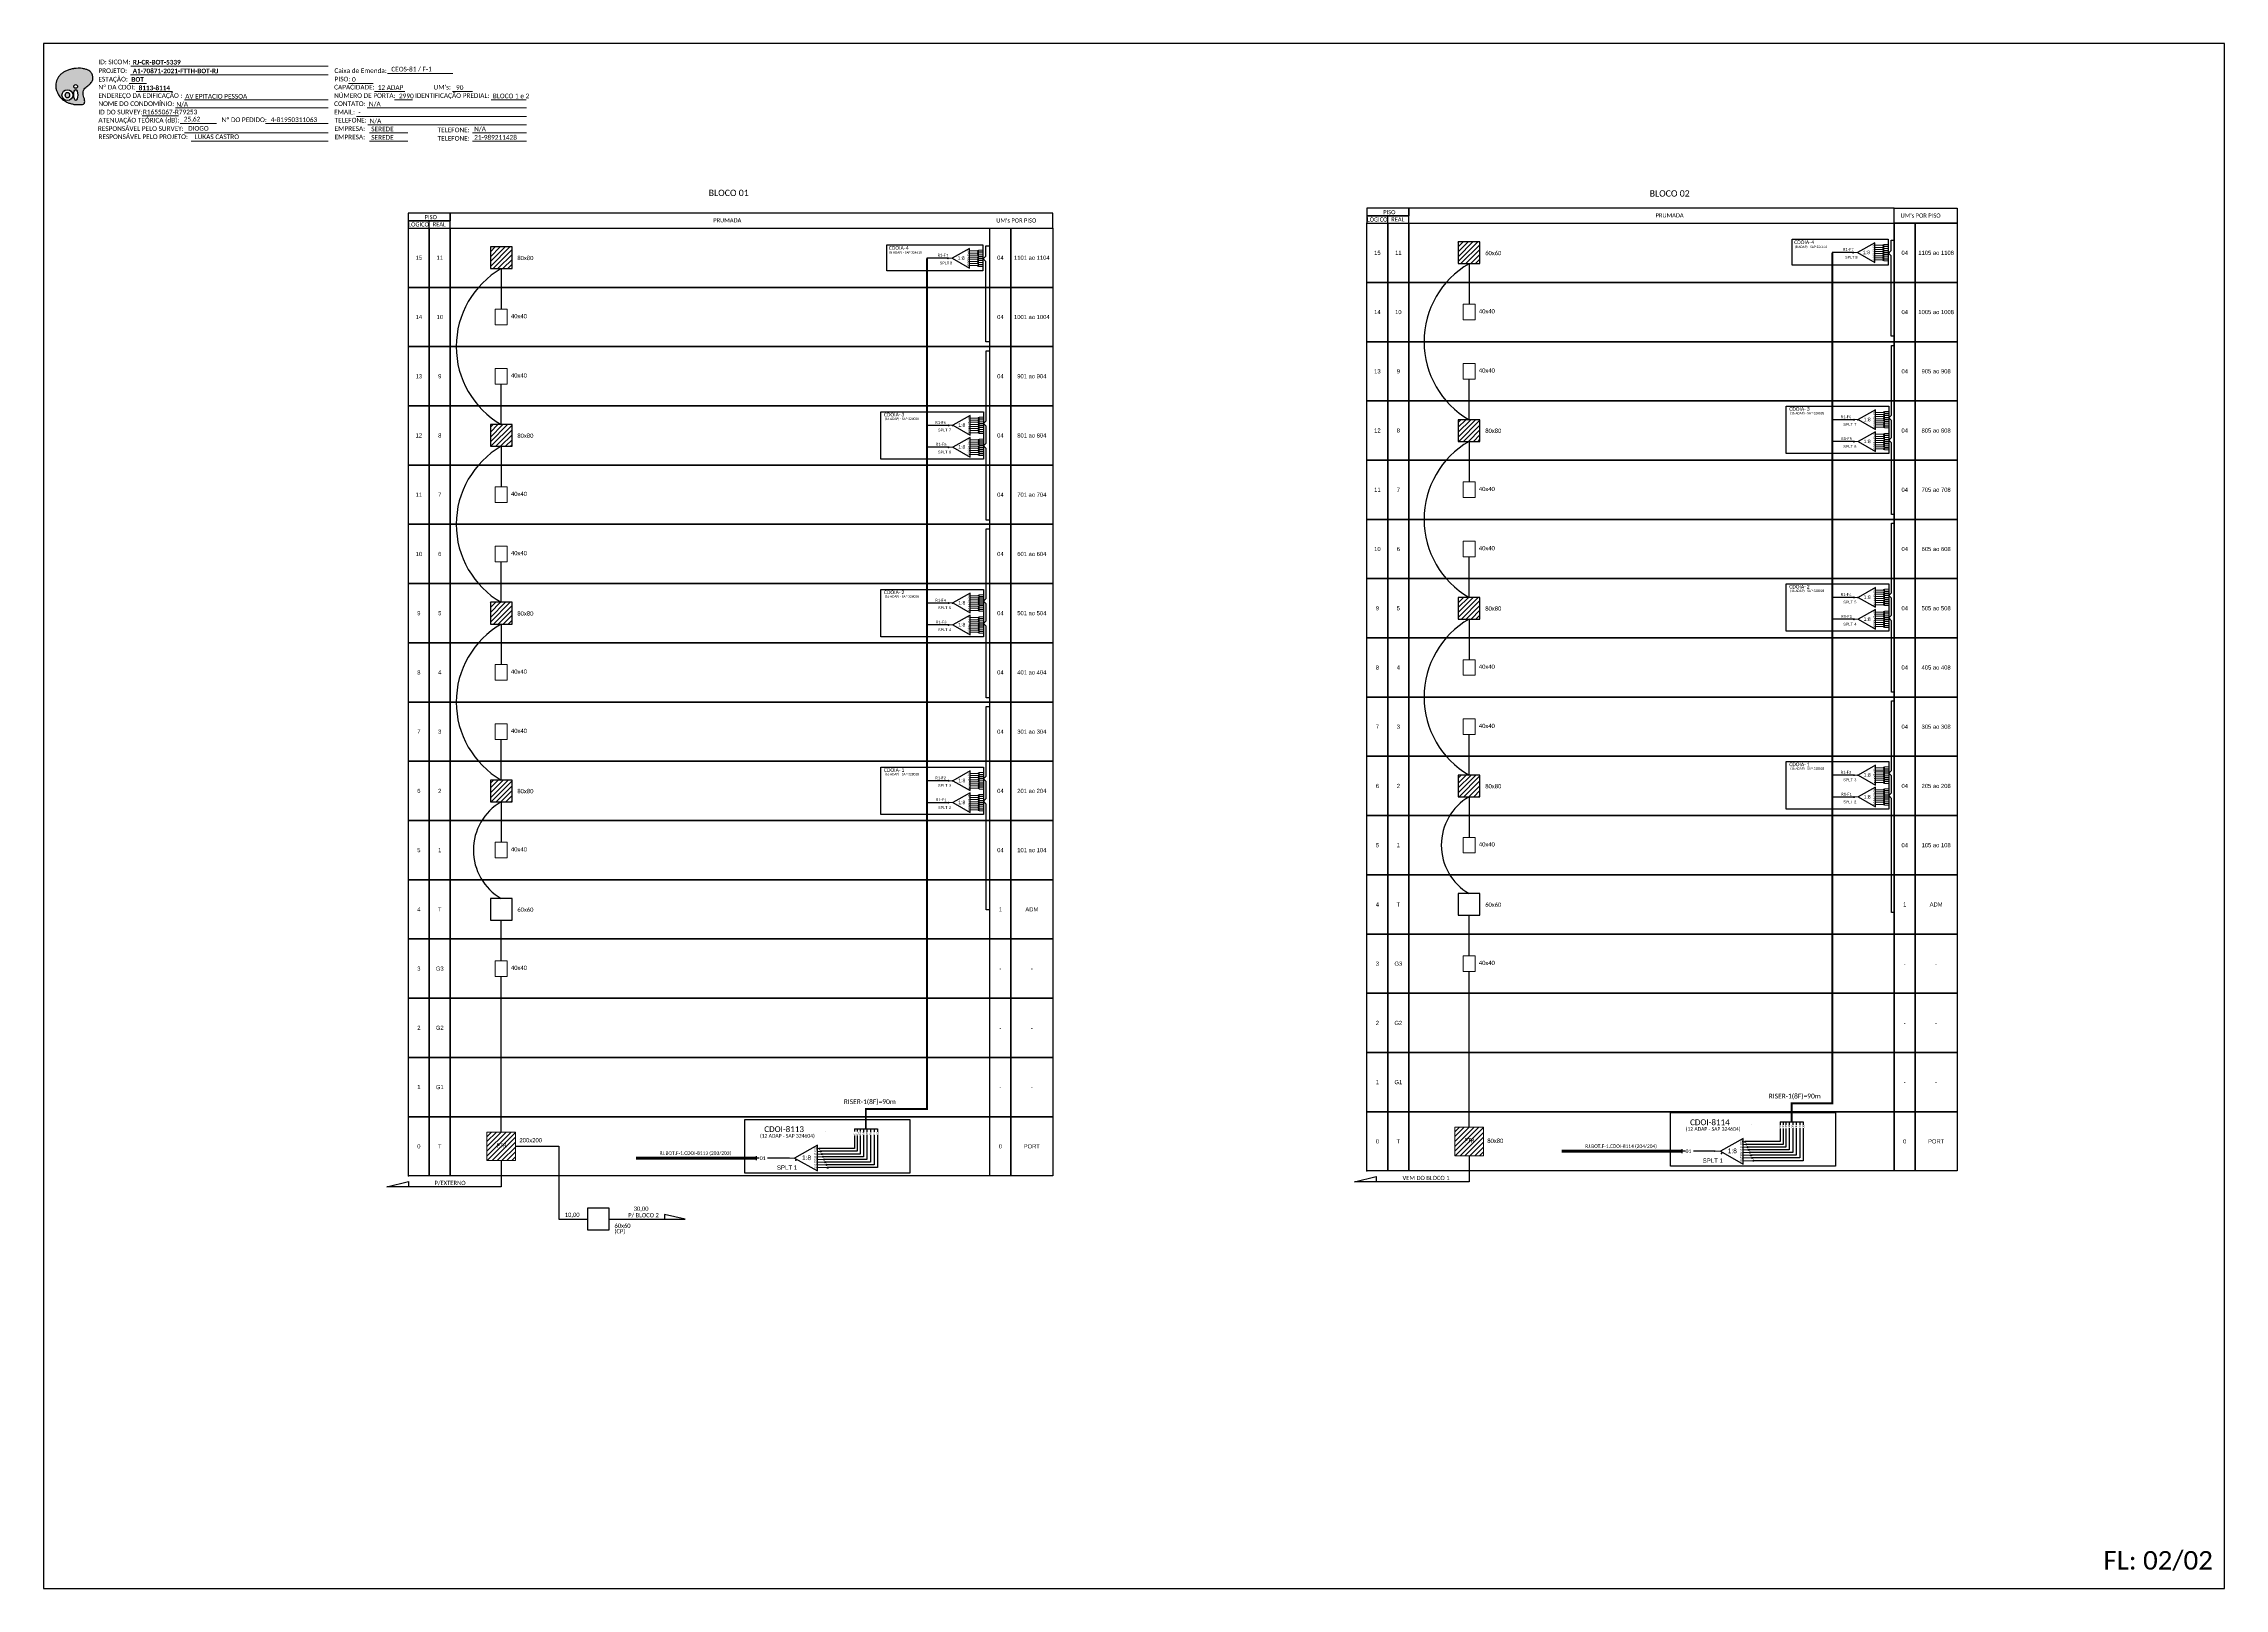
# Model space of a CAD drawing. Extents: x -89 to 1632, y 705 to 1299.
# Drawn here: x 794 to 1632, y 705 to 1299 of the extents above; entities that cross this region are included whole.
import ezdxf
from ezdxf.enums import TextEntityAlignment as Align

# ---------------------------------------------------------------- set-up
doc = ezdxf.new("R2010")
doc.units = 0
doc.styles.add('ARIAL', font='arial.ttf')
doc.styles.add('WMF-Calibri0', font='calibri.ttf')
doc.styles.add('WMF-Calibri1', font='calibrib.ttf')
pattern_1 = [(45, (180.4302, 366.2309), (-0.9370702, 0.9370702), [])]
pattern_2 = [(45, (552.6111, 368.128), (-0.9370702, 0.9370702), [])]

# ---------------------------------------------------------------- blocks, each defined once
blk = doc.blocks.new('SPLT_1-8_SC-APC')
at = {"color": 1, "lineweight": 0}
blk.add_lwpolyline([(-17, -7.5), (-19.3, -7.5)], dxfattribs=at)
at = {"color": 1}
blk.add_lwpolyline([(-7.4, -2.1), (-17, -7.5), (-7.4, -13), (-7.4, -2.1)], dxfattribs=at)
at = {"color": 3, "lineweight": 0}
for points in [[(-3, -3.5), (-7.4, -3.5)], [(-7.4, -4.7), (-3, -4.7)], [(-7.4, -5.8), (-3, -5.8)], [(-7.4, -7), (-3, -7)], [(-7.4, -8.1), (-3, -8.1)], [(-7.4, -9.3), (-3, -9.3)], [(-7.4, -10.4), (-3, -10.4)], [(-7.4, -11.6), (-3, -11.6)], [(-2.4, -3), (-2.4, -4)], [(-2.4, -3), (0, -3)], [(-2.4, -4), (0, -4)], [(-2.4, -4.2), (-2.4, -5.2)], [(-2.4, -4.2), (0, -4.2)], [(-2.4, -5.2), (0, -5.2)], [(-2.4, -5.3), (-2.4, -6.3)], [(-2.4, -5.3), (0, -5.3)], [(-2.4, -6.3), (0, -6.3)], [(-2.4, -6.5), (-2.4, -7.5)], [(-2.4, -6.5), (0, -6.5)], [(-2.4, -7.5), (0, -7.5)], [(-2.4, -7.6), (-2.4, -8.6)], [(-2.4, -7.6), (0, -7.6)], [(-2.4, -8.6), (0, -8.6)], [(-2.4, -8.8), (-2.4, -9.8)], [(-2.4, -8.8), (0, -8.8)], [(-2.4, -9.8), (0, -9.8)], [(-2.4, -9.9), (-2.4, -10.9)], [(-2.4, -9.9), (0, -9.9)], [(-2.4, -10.9), (0, -10.9)], [(-2.4, -11.1), (-2.4, -12.1)], [(-2.4, -11.1), (0, -11.1)], [(-2.4, -12.1), (0, -12.1)]]:
    blk.add_lwpolyline(points, dxfattribs=at)
for points in [[(-3, -3.2), (-2.4, -3.2), (-2.4, -3.8), (-3, -3.8)], [(-3, -4.4), (-2.4, -4.4), (-2.4, -5), (-3, -5)], [(-3, -5.5), (-2.4, -5.5), (-2.4, -6.1), (-3, -6.1)], [(-3, -6.7), (-2.4, -6.7), (-2.4, -7.3), (-3, -7.3)], [(-3, -7.8), (-2.4, -7.8), (-2.4, -8.4), (-3, -8.4)], [(-3, -9), (-2.4, -9), (-2.4, -9.6), (-3, -9.6)], [(-3, -10.1), (-2.4, -10.1), (-2.4, -10.7), (-3, -10.7)], [(-3, -11.3), (-2.4, -11.3), (-2.4, -11.9), (-3, -11.9)]]:
    blk.add_lwpolyline(points, close=True, dxfattribs=at)
at = {"color": 1, "style": 'ARIAL'}
for s, height, p in [('1:8', 2, (-13.9, -8.4)), ('S1', 0.75, (-8.7, -3.8)), ('S2', 0.75, (-8.7, -5)), ('S3', 0.75, (-8.7, -6.2)), ('S4', 0.75, (-8.7, -7.4)), ('S5', 0.75, (-8.7, -8.6)), ('S6', 0.75, (-8.7, -9.7)), ('S7', 0.75, (-8.7, -10.8)), ('S8', 0.75, (-8.7, -11.9))]:
    blk.add_text(s, height=height, dxfattribs=at).set_placement(p)
blk = doc.blocks.new('SPLT_1-8_DIV_DIR')
h = blk.add_hatch(color=3)
h.dxf.hatch_style = 1
edge = h.paths.add_edge_path()
edge.add_arc((12.77, 4.04), 0.242, 0, 360)
h = blk.add_hatch(color=3)
h.dxf.hatch_style = 1
edge = h.paths.add_edge_path()
edge.add_arc((13.27, 2.88), 0.242, 0, 360)
h = blk.add_hatch(color=3)
h.dxf.hatch_style = 1
edge = h.paths.add_edge_path()
edge.add_arc((13.77, 1.73), 0.242, 0, 360)
h = blk.add_hatch(color=3)
h.dxf.hatch_style = 1
edge = h.paths.add_edge_path()
edge.add_arc((14.27, 0.58), 0.242, 0, 360)
h = blk.add_hatch(color=3)
h.dxf.hatch_style = 1
edge = h.paths.add_edge_path()
edge.add_arc((14.77, -0.58), 0.242, 0, 360)
h = blk.add_hatch(color=3)
h.dxf.hatch_style = 1
edge = h.paths.add_edge_path()
edge.add_arc((15.27, -1.73), 0.242, 0, 360)
h = blk.add_hatch(color=3)
h.dxf.hatch_style = 1
edge = h.paths.add_edge_path()
edge.add_arc((15.77, -2.88), 0.242, 0, 360)
h = blk.add_hatch(color=3)
h.dxf.hatch_style = 1
edge = h.paths.add_edge_path()
edge.add_arc((16.27, -4.04), 0.242, 0, 360)
at = {"color": 1, "lineweight": 0}
blk.add_lwpolyline([(2.22, 0), (0, 0)], dxfattribs=at)
at = {"color": 1}
blk.add_lwpolyline([(11.89, 5.45), (2.22, 0), (11.89, -5.45), (11.89, 5.45)], dxfattribs=at)
at = {"color": 7, "lineweight": 0}
for points in [[(12.77, 4.04), (11.89, 4.04)], [(11.89, 2.88), (13.27, 2.88)], [(11.89, 1.73), (13.77, 1.73)], [(11.89, 0.58), (14.27, 0.58)], [(11.89, -0.58), (14.77, -0.58)], [(11.89, -1.73), (15.27, -1.73)], [(11.89, -2.88), (15.77, -2.88)], [(11.89, -4.04), (16.27, -4.04)]]:
    blk.add_lwpolyline(points, dxfattribs=at)
at = {"color": 3}
for centre in [(12.77, 4.04), (13.27, 2.88), (13.77, 1.73), (14.27, 0.58), (14.77, -0.58), (15.27, -1.73), (15.77, -2.88), (16.27, -4.04)]:
    blk.add_circle(centre, 0.242, dxfattribs=at)
at = {"color": 1, "style": 'ARIAL'}
for s, height, p in [('1:8', 2, (5.35, -0.85)), ('S1', 0.75, (10.52, 3.77)), ('S2', 0.75, (10.52, 2.58)), ('S3', 0.75, (10.52, 1.37)), ('S4', 0.75, (10.52, 0.19)), ('S5', 0.75, (10.52, -1.02)), ('S6', 0.75, (10.52, -2.14)), ('S7', 0.75, (10.52, -3.24)), ('S8', 0.75, (10.52, -4.36))]:
    blk.add_text(s, height=height, dxfattribs=at).set_placement(p)
blk = doc.blocks.new('OI')
h = blk.add_hatch(color=40)
edge = h.paths.add_edge_path()
edge.add_spline(control_points=[(4.35, -0.67), (3.92, -0.99), (3.26, -1.5), (2.81, -2.59), (2.9, -3.5), (3.06, -4.27), (3.31, -4.85), (3.37, -5.39), (3.4, -5.88), (3.2, -6.4), (2.54, -6.61), (1.65, -6.63), (0.55, -6.67), (-0.56, -6.42), (-1.61, -6.14), (-2.77, -5.61), (-3.92, -4.77), (-4.89, -3.7), (-5.34, -2.65), (-5.6, -1.94), (-5.85, -0.96), (-5.71, 0.47), (-5.1, 2.02), (-4.14, 3.02), (-3.3, 3.61), (-2.37, 4.16), (-1.36, 4.44), (-0.56, 4.7), (0.79, 4.85), (2.24, 4.97), (3.79, 4.57), (4.67, 4.21), (5.44, 3.65), (5.76, 2.99), (6.03, 2.21), (6.01, 1.46), (5.72, 0.64), (5.31, 0.08), (4.88, -0.38), (4.51, -0.55), (4.35, -0.67)], knot_values=[0, 0, 0, 0, 1.60434, 2.417191, 3.427595, 4.282808, 4.776746, 5.304182, 5.888771, 6.258406, 6.858137, 7.79129, 8.986195, 10.124242, 11.187857, 12.242908, 13.953784, 15.414161, 16.515391, 17.349188, 17.675853, 19.552021, 21.515531, 22.568638, 23.63245, 24.621084, 25.782718, 26.745347, 27.142653, 29.870543, 31.004649, 31.921532, 32.709589, 33.801391, 34.042471, 35.192333, 35.971461, 36.628871, 37.254359, 37.836911, 37.836911, 37.836911, 37.836911], degree=3, periodic=0)
h.paths.add_polyline_path([(1.13, -0.87, -1), (-0.04, -0.87, -1)], flags=16)
edge = h.paths.add_edge_path(flags=16)
edge.add_ellipse((0.56, -3.59), major_axis=(-0.02, 1.71), ratio=0.361305, start_angle=0, end_angle=360)
h.paths.add_polyline_path([(-0.36, -3.62, -1), (-3.8, -3.62, -1)], flags=16)
edge = h.paths.add_edge_path(flags=0)
edge.add_ellipse((-2.08, -3.62), major_axis=(0, 0.885), ratio=0.758294, start_angle=0, end_angle=360)
at = {"color": 40}
for centre, radius in [((-2.08, -3.62), 1.72), ((0.54, -0.87), 0.587)]:
    blk.add_circle(centre, radius, dxfattribs=at)
blk.add_ellipse((-2.08, -3.62), major_axis=(0, 0.885), ratio=0.758294, start_param=-3.141592653589792, end_param=3.141592653589792, dxfattribs=at)
blk.add_ellipse((0.56, -3.59), major_axis=(-0.02, 1.71), ratio=0.361305, dxfattribs=at)
at = {"color": 40, "start_tangent": (-0.800898, -0.598801), "end_tangent": (-0.800898, -0.598801)}
blk.add_spline([(4.35, -0.67), (3.2, -1.78), (2.9, -2.54), (2.92, -3.55), (3.12, -4.38), (3.28, -4.85), (3.37, -5.37), (3.35, -5.95), (3.2, -6.29), (2.66, -6.55), (1.73, -6.63), (0.54, -6.62), (-0.58, -6.41), (-1.6, -6.11), (-2.56, -5.67), (-3.95, -4.67), (-4.89, -3.56), (-5.37, -2.56), (-5.64, -1.78), (-5.72, -1.46), (-5.63, 0.42), (-4.84, 2.22), (-4.13, 2.99), (-3.27, 3.62), (-2.4, 4.09), (-1.3, 4.47), (-0.37, 4.72), (0.02, 4.77), (2.75, 4.8), (3.85, 4.53), (4.69, 4.16), (5.31, 3.68), (5.85, 2.73), (5.93, 2.5), (5.94, 1.35), (5.67, 0.62), (5.29, 0.08), (4.84, -0.36), (4.35, -0.67)], degree=3, dxfattribs=at)
blk = doc.blocks.new('CARIMBO')
at = {"color": 7, "lineweight": 0}
for points in [[(134.48, -16.3), (159.61, -16.3)], [(35.15, -20.06), (41.7, -20.06)], [(35.66, -16.79), (111.64, -16.79)], [(37.81, -23.14), (51.75, -23.14)], [(119.43, -20.02), (128.92, -20.02)], [(129.48, -23.14), (141.1, -23.14)], [(159.42, -23.14), (167.09, -23.14)], [(40.13, -32.55), (54.07, -32.55)], [(52.97, -29.48), (111.64, -29.48)], [(56.38, -26.37), (111.64, -26.37)], [(122.56, -32.72), (187.83, -32.72)], [(126.6, -29.48), (187.83, -29.48)], [(137.07, -26.37), (144.01, -26.37)], [(174.24, -26.37), (187.8, -26.37)], [(54.67, -35.52), (68.61, -35.52)], [(56.38, -39.07), (111.64, -39.07)], [(126.84, -35.96), (187.83, -35.96)], [(127.45, -39.07), (142.25, -39.07)], [(167.06, -39.07), (187.83, -39.07)], [(58.87, -42.31), (111.64, -42.31)], [(127.45, -42.31), (142.25, -42.31)], [(167.06, -42.31), (187.83, -42.31)]]:
    blk.add_lwpolyline(points, dxfattribs=at)
at = {"color": 7, "xscale": 1.213923925163967, "yscale": 1.213923925163967, "zscale": 1.213923925163967, "rotation": 0.1532896023949059}
blk.add_blockref('OI', (13.86, -20.16), dxfattribs=at)
at = {"color": 7, "lineweight": 0, "style": 'WMF-Calibri0'}
for s, height, p in [('PROJETO:', 1.793, (23.26, -16.04)), ('Caixa de Emenda:', 1.7927, (114.02, -16.04)), ('ESTAÇÃO:', 1.793, (23.26, -19.32)), ('ENDEREÇO DA EDIFICAÇÃO :', 1.7927, (23.26, -25.63)), ('Nº DA CDOI:', 1.7927, (23.26, -22.39)), ('CAPACIDADE:', 1.7927, (113.91, -22.39)), ('NÚMERO DE PORTA:', 1.7927, (113.91, -25.63)), ('PISO:', 1.793, (114.09, -19.28)), ('IDENTIFICAÇÃO PREDIAL:', 1.7927, (144.99, -25.63)), ("UM's:", 1.793, (152.15, -22.39)), ('ATENUAÇÃO TEÓRICA (dB):', 1.7927, (23.26, -35.09)), ('NOME DO CONDOMÍNIO:', 1.7927, (23.26, -28.74)), ('ID DO SURVEY:', 1.7927, (23.26, -31.97)), ('CONTATO:', 1.793, (113.91, -28.74)), ('EMAIL:', 1.793, (113.91, -31.97)), ('TELEFONE:', 1.793, (114.09, -35.09)), ('RESPONSÁVEL PELO SURVEY:', 1.7927, (23.02, -38.32)), ('RESPONSÁVEL PELO PROJETO:', 1.7927, (23.26, -41.44)), ('EMPRESA:', 1.793, (114.09, -38.32)), ('EMPRESA:', 1.793, (114.09, -41.56)), ('TELEFONE:', 1.793, (153.7, -38.83)), ('TELEFONE:', 1.793, (153.7, -42.06))]:
    blk.add_text(s, height=height, dxfattribs=at).set_placement(p)
at = {"color": 7, "lineweight": 0, "flags": 8}
for tag, p, style in [('PROJ', (36.46, -16.13), 'WMF-Calibri1'), ('CEOS-XX', (135.87, -15.46), 'WMF-Calibri0'), ('EST', (35.94, -19.41), 'WMF-Calibri1'), ('LOGRADOURO', (56.65, -25.91), 'WMF-Calibri0'), ('PISO_PTR', (120.78, -19.42), 'WMF-Calibri0'), ('CAPAC.', (130.66, -22.52), 'WMF-Calibri0'), ('N°', (138.85, -25.77), 'WMF-Calibri0'), ("UC'S", (160.78, -22.54), 'WMF-Calibri0'), ('N°PREDIO', (174.94, -25.77), 'WMF-Calibri0'), ('_ID_', (40.39, -31.94), 'WMF-Calibri0'), ('NOME_DO_COND.', (53.23, -29.02), 'WMF-Calibri0'), ('O_POTEN', (56.06, -34.68), 'WMF-Calibri0'), ('EMAIL', (123.26, -32.12), 'WMF-Calibri0'), ('NOME_DO_CONTATO', (127.3, -28.89), 'WMF-Calibri0'), ('RES_SURVEY', (57.78, -38.23), 'WMF-Calibri0'), ('RES_PROJ', (60.27, -41.47), 'WMF-Calibri0'), ('TELEFONE', (127.55, -35.36), 'WMF-Calibri0'), ('EMP_RESP_SURVEY', (128.16, -38.47), 'WMF-Calibri0'), ('EMP_RESP_PROJ', (128.16, -41.71), 'WMF-Calibri0'), ('CONT_RESP_SURVEY', (167.76, -38.47), 'WMF-Calibri0'), ('CONT_RESP_PROJ', (167.76, -41.71), 'WMF-Calibri0')]:
    blk.add_attdef(tag, p, '', height=1.79, dxfattribs=dict(at, style=style))
at = {"color": 7, "lineweight": 0, "style": 'WMF-Calibri1', "flags": 8}
blk.add_attdef("N° CDO'S", text='', height=1.79, dxfattribs=at).set_placement((44.78, -22.68), align=Align.CENTER)

msp = doc.modelspace()

# ---------------------------------------------------------------- hatches: boundary and pattern name
h = msp.add_hatch()
h.set_pattern_fill('ANSI31', color=1, scale=0.417391)
h.set_pattern_definition(pattern_1)
h.paths.add_polyline_path([(965.68, 1212.51), (974.03, 1212.51), (974.03, 1220.86), (965.68, 1220.86)])
h = msp.add_hatch(color=3)
h.dxf.hatch_style = 1
edge = h.paths.add_edge_path()
edge.add_arc((1141.65, 1216.48), 0.178, 0, 360)
h = msp.add_hatch()
h.set_pattern_fill('ANSI31', color=1, scale=0.417391)
h.set_pattern_definition(pattern_2)
h.paths.add_polyline_path([(1337.86, 1214.41), (1346.21, 1214.41), (1346.21, 1222.76), (1337.86, 1222.76)])
h = msp.add_hatch(color=3)
h.dxf.hatch_style = 1
edge = h.paths.add_edge_path()
edge.add_arc((1489.78, 1218.65), 0.178, 0, 360)
h = msp.add_hatch()
h.set_pattern_fill('ANSI31', color=1, scale=0.417391)
h.set_pattern_definition(pattern_1)
h.paths.add_polyline_path([(965.68, 1144.18), (974.03, 1144.18), (974.03, 1152.52), (965.68, 1152.52)])
h = msp.add_hatch(color=3)
h.dxf.hatch_style = 1
edge = h.paths.add_edge_path()
edge.add_arc((1141.89, 1152.24), 0.178, 0, 360)
h = msp.add_hatch()
h.set_pattern_fill('ANSI31', color=1, scale=0.417391)
h.set_pattern_definition(pattern_2)
h.paths.add_polyline_path([(1337.86, 1146.07), (1346.21, 1146.07), (1346.21, 1154.42), (1337.86, 1154.42)])
h = msp.add_hatch(color=3)
h.dxf.hatch_style = 1
edge = h.paths.add_edge_path()
edge.add_arc((1490.02, 1154.4), 0.178, 0, 360)
h = msp.add_hatch(color=3)
h.dxf.hatch_style = 1
edge = h.paths.add_edge_path()
edge.add_arc((1141.89, 1143.82), 0.178, 0, 360)
h = msp.add_hatch(color=3)
h.dxf.hatch_style = 1
edge = h.paths.add_edge_path()
edge.add_arc((1490.02, 1145.99), 0.178, 0, 360)
h = msp.add_hatch()
h.set_pattern_fill('ANSI31', color=1, scale=0.417391)
h.set_pattern_definition(pattern_1)
h.paths.add_polyline_path([(965.68, 1075.84), (974.03, 1075.84), (974.03, 1084.19), (965.68, 1084.19)])
h = msp.add_hatch(color=3)
h.dxf.hatch_style = 1
edge = h.paths.add_edge_path()
edge.add_arc((1141.89, 1083.9), 0.178, 0, 360)
h = msp.add_hatch()
h.set_pattern_fill('ANSI31', color=1, scale=0.417391)
h.set_pattern_definition(pattern_2)
h.paths.add_polyline_path([(1337.86, 1077.74), (1346.21, 1077.74), (1346.21, 1086.09), (1337.86, 1086.09)])
h = msp.add_hatch(color=3)
h.dxf.hatch_style = 1
edge = h.paths.add_edge_path()
edge.add_arc((1490.02, 1086.07), 0.178, 0, 360)
h = msp.add_hatch(color=3)
h.dxf.hatch_style = 1
edge = h.paths.add_edge_path()
edge.add_arc((1141.89, 1075.49), 0.178, 0, 360)
h = msp.add_hatch(color=3)
h.dxf.hatch_style = 1
edge = h.paths.add_edge_path()
edge.add_arc((1490.02, 1077.65), 0.178, 0, 360)
h = msp.add_hatch()
h.set_pattern_fill('ANSI31', color=1, scale=0.417391)
h.set_pattern_definition(pattern_1)
h.paths.add_polyline_path([(965.68, 1007.51), (974.03, 1007.51), (974.03, 1015.85), (965.68, 1015.85)])
h = msp.add_hatch(color=3)
h.dxf.hatch_style = 1
edge = h.paths.add_edge_path()
edge.add_arc((1141.89, 1015.57), 0.178, 0, 360)
h = msp.add_hatch()
h.set_pattern_fill('ANSI31', color=1, scale=0.417391)
h.set_pattern_definition(pattern_2)
h.paths.add_polyline_path([(1337.86, 1009.4), (1346.21, 1009.4), (1346.21, 1017.75), (1337.86, 1017.75)])
h = msp.add_hatch(color=3)
h.dxf.hatch_style = 1
edge = h.paths.add_edge_path()
edge.add_arc((1490.02, 1017.73), 0.178, 0, 360)
h = msp.add_hatch(color=3)
h.dxf.hatch_style = 1
edge = h.paths.add_edge_path()
edge.add_arc((1141.89, 1007.15), 0.178, 0, 360)
h = msp.add_hatch(color=3)
h.dxf.hatch_style = 1
edge = h.paths.add_edge_path()
edge.add_arc((1490.02, 1009.32), 0.178, 0, 360)
h = msp.add_hatch()
h.set_pattern_fill('ANSI31', color=1, scale=0.417391)
h.set_pattern_definition([(45, (531.5527, 2711.749), (-0.9370702, 0.9370702), [])])
h.paths.add_polyline_path([(975.35, 869.51), (975.35, 880.51), (964.35, 880.51), (964.35, 869.51)])
h.paths.add_polyline_path([(967.65, 874.13), (972.38, 874.13), (972.38, 876.55), (967.65, 876.55)], flags=24)
h = msp.add_hatch()
h.set_pattern_fill('ANSI31', color=1, scale=0.417391)
h.set_pattern_definition([(45, (903.7336, 2713.6461), (-0.9370702, 0.9370702), [])])
h.paths.add_polyline_path([(1347.53, 871.41), (1347.53, 882.41), (1336.54, 882.41), (1336.54, 871.41)])
h.paths.add_polyline_path([(1339.83, 876.02), (1344.56, 876.02), (1344.56, 878.44), (1339.83, 878.44)], flags=24)
h = msp.add_hatch(color=3)
h.dxf.hatch_style = 1
edge = h.paths.add_edge_path()
edge.add_arc((1436.37, 873.12), 0.285, 0, 360)
h = msp.add_hatch(color=3)
h.dxf.hatch_style = 1
edge = h.paths.add_edge_path()
edge.add_arc((1080.39, 870.46), 0.285, 0, 360)

# ---------------------------------------------------------------- linework, layer by layer
for points in [[(793.9, 705.02), (1632.47, 705.02), (1632.47, 1299.02), (793.9, 1299.02), (793.9, 705.02)], [(950.25, 1228.07), (1181.94, 1228.07), (1181.94, 1233.8), (950.25, 1233.8), (950.25, 1233.8), (950.25, 1230.93)], [(1310.78, 1229.97), (1310.78, 1232.83)], [(1318.83, 1229.97), (1505.52, 1229.97), (1505.49, 1235.69), (1318.83, 1235.69), (1318.83, 1235.69), (1318.83, 1232.83)], [(1505.49, 1229.97), (1505.49, 1235.69)], [(942.19, 1228.07), (942.19, 1230.93)]]:
    msp.add_lwpolyline(points)
at = {"color": 7, "lineweight": 0}
for points in [[(827.41, 1290.33), (903.38, 1290.33)], [(879.21, 1268.26), (903.36, 1268.26)]]:
    msp.add_lwpolyline(points, dxfattribs=at)
for points in [[(934.14, 1230.93), (950.25, 1230.93), (950.25, 1233.8), (934.14, 1233.8)], [(1302.73, 1232.83), (1318.83, 1232.83), (1318.83, 1235.69), (1302.73, 1235.69)], [(1302.73, 1229.97), (1318.83, 1229.97), (1318.83, 1232.83), (1302.73, 1232.83)], [(1505.49, 1235.69), (1529.67, 1235.69), (1529.67, 1229.97), (1505.49, 1229.97)], [(934.14, 1228.07), (950.25, 1228.07), (950.25, 1230.93), (934.14, 1230.93)], [(934.17, 1228.07), (942.22, 1228.07), (942.22, 1205.3), (934.17, 1205.3)], [(942.22, 1228.07), (950.27, 1228.07), (950.27, 1205.3), (942.22, 1205.3)], [(950.27, 1228.07), (1181.94, 1228.07), (1181.97, 1205.3), (950.27, 1205.3)], [(1157.79, 1228.07), (1165.84, 1228.07), (1165.84, 1205.3), (1157.79, 1205.3)], [(1165.84, 1228.07), (1181.94, 1228.07), (1181.94, 1205.3), (1165.84, 1205.3)], [(1302.75, 1229.97), (1310.8, 1229.97), (1310.8, 1207.19), (1302.75, 1207.19)], [(1310.8, 1229.97), (1318.85, 1229.97), (1318.85, 1207.19), (1310.8, 1207.19)], [(1318.85, 1229.97), (1505.52, 1229.97), (1505.52, 1207.19), (1318.85, 1207.19)], [(1505.52, 1229.97), (1513.57, 1229.97), (1513.57, 1207.19), (1505.52, 1207.19)], [(1513.57, 1229.97), (1529.67, 1229.97), (1529.67, 1207.19), (1513.57, 1207.19)], [(934.17, 1205.3), (942.22, 1205.3), (942.22, 1182.52), (934.17, 1182.52)], [(942.22, 1205.3), (950.27, 1205.3), (950.27, 1182.52), (942.22, 1182.52)], [(950.27, 1205.3), (1181.97, 1205.3), (1181.97, 1182.52), (950.27, 1182.52)], [(1157.79, 1205.3), (1165.84, 1205.3), (1165.84, 1182.52), (1157.79, 1182.52)], [(1165.84, 1205.3), (1181.94, 1205.3), (1181.94, 1182.52), (1165.84, 1182.52)], [(1302.75, 1207.19), (1310.8, 1207.19), (1310.8, 1184.41), (1302.75, 1184.41)], [(1310.8, 1207.19), (1318.85, 1207.19), (1318.85, 1184.41), (1310.8, 1184.41)], [(1318.85, 1207.19), (1505.52, 1207.19), (1505.52, 1184.41), (1318.85, 1184.41)], [(1505.52, 1207.19), (1513.57, 1207.19), (1513.57, 1184.41), (1505.52, 1184.41)], [(1513.57, 1207.19), (1529.67, 1207.19), (1529.67, 1184.41), (1513.57, 1184.41)], [(934.17, 1182.52), (942.22, 1182.52), (942.22, 1159.74), (934.17, 1159.74)], [(942.22, 1182.52), (950.27, 1182.52), (950.27, 1159.74), (942.22, 1159.74)], [(950.27, 1182.52), (1181.97, 1182.52), (1181.97, 1159.74), (950.27, 1159.74)], [(1157.79, 1182.52), (1165.84, 1182.52), (1165.84, 1159.74), (1157.79, 1159.74)], [(1165.84, 1182.52), (1181.94, 1182.52), (1181.94, 1159.74), (1165.84, 1159.74)], [(1302.75, 1184.41), (1310.8, 1184.41), (1310.8, 1161.64), (1302.75, 1161.64)], [(1310.8, 1184.41), (1318.85, 1184.41), (1318.85, 1161.64), (1310.8, 1161.64)], [(1318.85, 1184.41), (1505.52, 1184.41), (1505.52, 1161.64), (1318.85, 1161.64)], [(1505.52, 1184.41), (1513.57, 1184.41), (1513.57, 1161.64), (1505.52, 1161.64)], [(1513.57, 1184.41), (1529.67, 1184.41), (1529.67, 1161.64), (1513.57, 1161.64)], [(934.17, 1159.74), (942.22, 1159.74), (942.22, 1136.96), (934.17, 1136.96)], [(942.22, 1159.74), (950.27, 1159.74), (950.27, 1136.96), (942.22, 1136.96)], [(950.27, 1159.74), (1181.97, 1159.74), (1181.97, 1136.96), (950.27, 1136.96)], [(1157.79, 1159.74), (1165.84, 1159.74), (1165.84, 1136.96), (1157.79, 1136.96)], [(1165.84, 1159.74), (1181.94, 1159.74), (1181.94, 1136.96), (1165.84, 1136.96)], [(1302.75, 1161.64), (1310.8, 1161.64), (1310.8, 1138.86), (1302.75, 1138.86)], [(1310.8, 1161.64), (1318.85, 1161.64), (1318.85, 1138.86), (1310.8, 1138.86)], [(1318.85, 1161.64), (1505.52, 1161.64), (1505.52, 1138.86), (1318.85, 1138.86)], [(1505.52, 1161.64), (1513.57, 1161.64), (1513.57, 1138.86), (1505.52, 1138.86)], [(1513.57, 1161.64), (1529.67, 1161.64), (1529.67, 1138.86), (1513.57, 1138.86)], [(934.17, 1136.96), (942.22, 1136.96), (942.22, 1114.18), (934.17, 1114.18)], [(942.22, 1136.96), (950.27, 1136.96), (950.27, 1114.18), (942.22, 1114.18)], [(950.27, 1136.96), (1181.97, 1136.96), (1181.97, 1114.18), (950.27, 1114.18)], [(1157.79, 1136.96), (1165.84, 1136.96), (1165.84, 1114.18), (1157.79, 1114.18)], [(1165.84, 1136.96), (1181.94, 1136.96), (1181.94, 1114.18), (1165.84, 1114.18)], [(1302.75, 1138.86), (1310.8, 1138.86), (1310.8, 1116.08), (1302.75, 1116.08)], [(1310.8, 1138.86), (1318.85, 1138.86), (1318.85, 1116.08), (1310.8, 1116.08)], [(1318.85, 1138.86), (1505.52, 1138.86), (1505.52, 1116.08), (1318.85, 1116.08)], [(1505.52, 1138.86), (1513.57, 1138.86), (1513.57, 1116.08), (1505.52, 1116.08)], [(1513.57, 1138.86), (1529.67, 1138.86), (1529.67, 1116.08), (1513.57, 1116.08)], [(1302.75, 1116.08), (1310.8, 1116.08), (1310.8, 1093.3), (1302.75, 1093.3)], [(1310.8, 1116.08), (1318.85, 1116.08), (1318.85, 1093.3), (1310.8, 1093.3)], [(1318.85, 1116.08), (1505.52, 1116.08), (1505.52, 1093.3), (1318.85, 1093.3)], [(1505.52, 1116.08), (1513.57, 1116.08), (1513.57, 1093.3), (1505.52, 1093.3)], [(1513.57, 1116.08), (1529.67, 1116.08), (1529.67, 1093.3), (1513.57, 1093.3)], [(934.17, 1114.18), (942.22, 1114.18), (942.22, 1091.4), (934.17, 1091.4)], [(942.22, 1114.18), (950.27, 1114.18), (950.27, 1091.4), (942.22, 1091.4)], [(950.27, 1114.18), (1181.97, 1114.18), (1181.97, 1091.4), (950.27, 1091.4)], [(1157.79, 1114.18), (1165.84, 1114.18), (1165.84, 1091.4), (1157.79, 1091.4)], [(1165.84, 1114.18), (1181.94, 1114.18), (1181.94, 1091.4), (1165.84, 1091.4)], [(934.17, 1091.4), (942.22, 1091.4), (942.22, 1068.63), (934.17, 1068.63)], [(942.22, 1091.4), (950.27, 1091.4), (950.27, 1068.63), (942.22, 1068.63)], [(950.27, 1091.4), (1181.97, 1091.4), (1181.97, 1068.63), (950.27, 1068.63)], [(1157.79, 1091.4), (1165.84, 1091.4), (1165.84, 1068.63), (1157.79, 1068.63)], [(1165.84, 1091.4), (1181.94, 1091.4), (1181.94, 1068.63), (1165.84, 1068.63)], [(1302.75, 1093.3), (1310.8, 1093.3), (1310.8, 1070.52), (1302.75, 1070.52)], [(1310.8, 1093.3), (1318.85, 1093.3), (1318.85, 1070.52), (1310.8, 1070.52)], [(1318.85, 1093.3), (1505.52, 1093.3), (1505.52, 1070.52), (1318.85, 1070.52)], [(1505.52, 1093.3), (1513.57, 1093.3), (1513.57, 1070.52), (1505.52, 1070.52)], [(1513.57, 1093.3), (1529.67, 1093.3), (1529.67, 1070.52), (1513.57, 1070.52)], [(934.17, 1068.63), (942.22, 1068.63), (942.22, 1045.85), (934.17, 1045.85)], [(942.22, 1068.63), (950.27, 1068.63), (950.27, 1045.85), (942.22, 1045.85)], [(950.27, 1068.63), (1181.97, 1068.63), (1181.97, 1045.85), (950.27, 1045.85)], [(1157.79, 1068.63), (1165.84, 1068.63), (1165.84, 1045.85), (1157.79, 1045.85)], [(1165.84, 1068.63), (1181.94, 1068.63), (1181.94, 1045.85), (1165.84, 1045.85)], [(1302.75, 1070.52), (1310.8, 1070.52), (1310.8, 1047.75), (1302.75, 1047.75)], [(1310.8, 1070.52), (1318.85, 1070.52), (1318.85, 1047.75), (1310.8, 1047.75)], [(1318.85, 1070.52), (1505.52, 1070.52), (1505.52, 1047.75), (1318.85, 1047.75)], [(1505.52, 1070.52), (1513.57, 1070.52), (1513.57, 1047.75), (1505.52, 1047.75)], [(1513.57, 1070.52), (1529.67, 1070.52), (1529.67, 1047.75), (1513.57, 1047.75)], [(934.17, 1045.85), (942.22, 1045.85), (942.22, 1023.07), (934.17, 1023.07)], [(942.22, 1045.85), (950.27, 1045.85), (950.27, 1023.07), (942.22, 1023.07)], [(950.27, 1045.85), (1181.97, 1045.85), (1181.97, 1023.07), (950.27, 1023.07)], [(1157.79, 1045.85), (1165.84, 1045.85), (1165.84, 1023.07), (1157.79, 1023.07)], [(1165.84, 1045.85), (1181.94, 1045.85), (1181.94, 1023.07), (1165.84, 1023.07)], [(1302.75, 1047.75), (1310.8, 1047.75), (1310.8, 1024.97), (1302.75, 1024.97)], [(1310.8, 1047.75), (1318.85, 1047.75), (1318.85, 1024.97), (1310.8, 1024.97)], [(1318.85, 1047.75), (1505.52, 1047.75), (1505.52, 1024.97), (1318.85, 1024.97)], [(1505.52, 1047.75), (1513.57, 1047.75), (1513.57, 1024.97), (1505.52, 1024.97)], [(1513.57, 1047.75), (1529.67, 1047.75), (1529.67, 1024.97), (1513.57, 1024.97)], [(934.17, 1023.07), (942.22, 1023.07), (942.22, 1000.29), (934.17, 1000.29)], [(942.22, 1023.07), (950.27, 1023.07), (950.27, 1000.29), (942.22, 1000.29)], [(950.27, 1023.07), (1181.97, 1023.07), (1181.97, 1000.29), (950.27, 1000.29)], [(1157.79, 1023.07), (1165.84, 1023.07), (1165.84, 1000.29), (1157.79, 1000.29)], [(1165.84, 1023.07), (1181.94, 1023.07), (1181.94, 1000.29), (1165.84, 1000.29)], [(1302.75, 1024.97), (1310.8, 1024.97), (1310.8, 1002.19), (1302.75, 1002.19)], [(1310.8, 1024.97), (1318.85, 1024.97), (1318.85, 1002.19), (1310.8, 1002.19)], [(1318.85, 1024.97), (1505.52, 1024.97), (1505.52, 1002.19), (1318.85, 1002.19)], [(1505.52, 1024.97), (1513.57, 1024.97), (1513.57, 1002.19), (1505.52, 1002.19)], [(1513.57, 1024.97), (1529.67, 1024.97), (1529.67, 1002.19), (1513.57, 1002.19)], [(934.17, 1000.29), (942.22, 1000.29), (942.22, 977.51), (934.17, 977.51)], [(942.22, 1000.29), (950.27, 1000.29), (950.27, 977.51), (942.22, 977.51)], [(950.27, 1000.29), (1181.97, 1000.29), (1181.97, 977.51), (950.27, 977.51)], [(1157.79, 1000.29), (1165.84, 1000.29), (1165.84, 977.51), (1157.79, 977.51)], [(1165.84, 1000.29), (1181.94, 1000.29), (1181.94, 977.51), (1165.84, 977.51)], [(1302.75, 1002.19), (1310.8, 1002.19), (1310.8, 979.41), (1302.75, 979.41)], [(1310.8, 1002.19), (1318.85, 1002.19), (1318.85, 979.41), (1310.8, 979.41)], [(1318.85, 1002.19), (1505.52, 1002.19), (1505.52, 979.41), (1318.85, 979.41)], [(1505.52, 1002.19), (1513.57, 1002.19), (1513.57, 979.41), (1505.52, 979.41)], [(1513.57, 1002.19), (1529.67, 1002.19), (1529.67, 979.41), (1513.57, 979.41)], [(934.17, 977.51), (942.22, 977.51), (942.22, 954.74), (934.17, 954.74)], [(942.22, 977.51), (950.27, 977.51), (950.27, 954.74), (942.22, 954.74)], [(950.27, 977.51), (1181.97, 977.51), (1181.97, 954.74), (950.27, 954.74)], [(1157.79, 977.51), (1165.84, 977.51), (1165.84, 954.74), (1157.79, 954.74)], [(1165.84, 977.51), (1181.94, 977.51), (1181.94, 954.74), (1165.84, 954.74)], [(1302.75, 979.41), (1310.8, 979.41), (1310.8, 956.63), (1302.75, 956.63)], [(1310.8, 979.41), (1318.85, 979.41), (1318.85, 956.63), (1310.8, 956.63)], [(1318.85, 979.41), (1505.52, 979.41), (1505.52, 956.63), (1318.85, 956.63)], [(1505.52, 979.41), (1513.57, 979.41), (1513.57, 956.63), (1505.52, 956.63)], [(1513.57, 979.41), (1529.67, 979.41), (1529.67, 956.63), (1513.57, 956.63)], [(965.68, 961.95), (974.03, 961.95), (974.03, 970.3), (965.68, 970.3)], [(1337.86, 963.85), (1346.21, 963.85), (1346.21, 972.2), (1337.86, 972.2)], [(1302.75, 956.63), (1310.8, 956.63), (1310.8, 933.85), (1302.75, 933.85)], [(1310.8, 956.63), (1318.85, 956.63), (1318.85, 933.85), (1310.8, 933.85)], [(1318.85, 956.63), (1505.52, 956.63), (1505.52, 933.85), (1318.85, 933.85)], [(1505.52, 956.63), (1513.57, 956.63), (1513.57, 933.85), (1505.52, 933.85)], [(1513.57, 956.63), (1529.67, 956.63), (1529.67, 933.85), (1513.57, 933.85)], [(934.17, 954.74), (942.22, 954.74), (942.22, 931.96), (934.17, 931.96)], [(942.22, 954.74), (950.27, 954.74), (950.27, 931.96), (942.22, 931.96)], [(950.27, 954.74), (1181.97, 954.74), (1181.97, 931.96), (950.27, 931.96)], [(1157.79, 954.74), (1165.84, 954.74), (1165.84, 931.96), (1157.79, 931.96)], [(1165.84, 954.74), (1181.94, 954.74), (1181.94, 931.96), (1165.84, 931.96)], [(934.17, 931.96), (942.22, 931.96), (942.22, 909.18), (934.17, 909.18)], [(942.22, 931.96), (950.27, 931.96), (950.27, 909.18), (942.22, 909.18)], [(950.27, 931.96), (1181.97, 931.96), (1181.97, 909.18), (950.27, 909.18)], [(1157.79, 931.96), (1165.84, 931.96), (1165.84, 909.18), (1157.79, 909.18)], [(1165.84, 931.96), (1181.94, 931.96), (1181.94, 909.18), (1165.84, 909.18)], [(1302.75, 933.85), (1310.8, 933.85), (1310.8, 911.08), (1302.75, 911.08)], [(1310.8, 933.85), (1318.85, 933.85), (1318.85, 911.08), (1310.8, 911.08)], [(1318.85, 933.85), (1505.52, 933.85), (1505.52, 911.08), (1318.85, 911.08)], [(1505.52, 933.85), (1513.57, 933.85), (1513.57, 911.08), (1505.52, 911.08)], [(1513.57, 933.85), (1529.67, 933.85), (1529.67, 911.08), (1513.57, 911.08)], [(934.17, 909.18), (942.22, 909.18), (942.22, 886.4), (934.17, 886.4)], [(942.22, 909.18), (950.27, 909.18), (950.27, 886.4), (942.22, 886.4)], [(950.27, 909.18), (1181.97, 909.18), (1181.97, 886.4), (950.27, 886.4)], [(1157.79, 909.18), (1165.84, 909.18), (1165.84, 886.4), (1157.79, 886.4)], [(1165.84, 909.18), (1181.94, 909.18), (1181.94, 886.4), (1165.84, 886.4)], [(1302.75, 911.08), (1310.8, 911.08), (1310.8, 888.3), (1302.75, 888.3)], [(1310.8, 911.08), (1318.85, 911.08), (1318.85, 888.3), (1310.8, 888.3)], [(1318.85, 911.08), (1505.52, 911.08), (1505.52, 888.3), (1318.85, 888.3)], [(1505.52, 911.08), (1513.57, 911.08), (1513.57, 888.3), (1505.52, 888.3)], [(1513.57, 911.08), (1529.67, 911.08), (1529.67, 888.3), (1513.57, 888.3)], [(934.17, 886.4), (942.22, 886.4), (942.22, 863.62), (934.17, 863.62)], [(942.22, 886.4), (950.27, 886.4), (950.27, 863.62), (942.22, 863.62)], [(950.27, 886.4), (1181.97, 886.4), (1181.97, 863.62), (950.27, 863.62)], [(1157.79, 886.4), (1165.84, 886.4), (1165.84, 863.62), (1157.79, 863.62)], [(1165.84, 886.4), (1181.94, 886.4), (1181.94, 863.62), (1165.84, 863.62)], [(1302.75, 888.3), (1310.8, 888.3), (1310.8, 865.52), (1302.75, 865.52)], [(1310.8, 888.3), (1318.85, 888.3), (1318.85, 865.52), (1310.8, 865.52)], [(1318.85, 888.3), (1505.52, 888.3), (1505.52, 865.52), (1318.85, 865.52)], [(1505.52, 888.3), (1513.57, 888.3), (1513.57, 865.52), (1505.52, 865.52)], [(1513.57, 888.3), (1529.67, 888.3), (1529.67, 865.52), (1513.57, 865.52)], [(1003.04, 842.84), (1011.39, 842.84), (1011.39, 851.18), (1003.04, 851.18)]]:
    msp.add_lwpolyline(points, close=True)
at = {"color": 1}
for points in [[(965.68, 1212.51), (974.03, 1212.51), (974.03, 1220.86), (965.68, 1220.86)], [(1118.11, 1221.67), (1155.07, 1221.67), (1155.07, 1211.7), (1118.11, 1211.7)], [(1337.86, 1214.41), (1346.21, 1214.41), (1346.21, 1222.76), (1337.86, 1222.76)], [(1466.24, 1223.83), (1503.2, 1223.83), (1503.2, 1213.87), (1466.24, 1213.87)], [(1115.81, 1157.49), (1155.29, 1157.49), (1155.29, 1139.21), (1115.81, 1139.21)], [(1463.94, 1159.65), (1503.42, 1159.65), (1503.42, 1141.38), (1463.94, 1141.38)], [(965.68, 1144.18), (974.03, 1144.18), (974.03, 1152.52), (965.68, 1152.52)], [(1337.86, 1146.07), (1346.21, 1146.07), (1346.21, 1154.42), (1337.86, 1154.42)], [(1463.94, 1091.32), (1503.42, 1091.32), (1503.42, 1073.04), (1463.94, 1073.04)], [(965.68, 1075.84), (974.03, 1075.84), (974.03, 1084.19), (965.68, 1084.19)], [(1115.81, 1089.15), (1155.29, 1089.15), (1155.29, 1070.88), (1115.81, 1070.88)], [(1337.86, 1077.74), (1346.21, 1077.74), (1346.21, 1086.09), (1337.86, 1086.09)], [(965.68, 1007.51), (974.03, 1007.51), (974.03, 1015.85), (965.68, 1015.85)], [(1115.81, 1020.82), (1155.29, 1020.82), (1155.29, 1002.54), (1115.81, 1002.54)], [(1337.86, 1009.4), (1346.21, 1009.4), (1346.21, 1017.75), (1337.86, 1017.75)], [(1463.94, 1022.98), (1503.42, 1022.98), (1503.42, 1004.71), (1463.94, 1004.71)], [(1063.54, 885.31), (1126.95, 885.31), (1126.95, 864.72), (1063.54, 864.72)], [(1419.51, 887.96), (1482.92, 887.96), (1482.92, 867.37), (1419.51, 867.37)]]:
    msp.add_lwpolyline(points, close=True, dxfattribs=at)
at = {"color": 5, "const_width": 0.765}
for points in [[(1110.07, 881.74), (1110.07, 889.36), (1133.57, 889.36), (1133.57, 1152.24), (1133.57, 1216.48)], [(1466.12, 884.4), (1466.12, 891.53), (1481.7, 891.53), (1481.7, 1154.4), (1481.7, 1218.65)]]:
    msp.add_lwpolyline(points, dxfattribs=at)
at = {"color": 5}
for points in [[(1141.65, 1216.48), (1133.57, 1216.48)], [(1489.78, 1218.65), (1481.7, 1218.65)], [(1141.89, 1152.24), (1133.57, 1152.24)], [(1490.02, 1154.4), (1481.7, 1154.4)], [(1141.89, 1143.82), (1133.57, 1143.82)], [(1490.02, 1145.99), (1481.7, 1145.99)], [(1141.89, 1083.9), (1133.57, 1083.9)], [(1490.02, 1086.07), (1481.7, 1086.07)], [(1141.89, 1075.49), (1133.57, 1075.49)], [(1490.02, 1077.65), (1481.7, 1077.65)], [(1141.89, 1015.57), (1133.57, 1015.57)], [(1490.02, 1017.73), (1481.7, 1017.73)], [(1141.89, 1007.15), (1133.57, 1007.15)], [(1490.02, 1009.32), (1481.7, 1009.32)], [(1094.68, 880.58), (1094.67, 880.58)], [(1105.71, 881.74), (1105.71, 880.65)], [(1105.71, 881.74), (1114.59, 881.74)], [(1106.77, 881.74), (1106.77, 880.65)], [(1107.84, 881.74), (1107.84, 880.65)], [(1109.17, 881.74), (1109.17, 880.63)], [(1110.5, 881.74), (1110.5, 880.64)], [(1111.84, 881.74), (1111.84, 880.63)], [(1113.28, 881.74), (1113.28, 880.64)], [(1114.59, 881.74), (1114.59, 880.64)], [(1461.68, 881.81), (1461.66, 876.81), (1448.41, 876.81)], [(1462.75, 881.81), (1462.75, 875.74), (1448.87, 875.73)], [(1463.81, 881.81), (1463.81, 874.7), (1449.32, 874.7)], [(1465.14, 881.95), (1465.14, 873.68), (1449.77, 873.68)], [(1466.48, 881.95), (1466.48, 872.6), (1450.22, 872.6)], [(1450.65, 883.24), (1450.65, 883.24)], [(1467.81, 881.95), (1467.81, 871.55), (1450.68, 871.55)], [(1469.25, 881.95), (1469.25, 870.52), (1451.13, 870.52)], [(1470.56, 881.95), (1470.56, 869.47), (1451.58, 869.47)], [(1461.68, 884.4), (1461.68, 883.31)], [(1461.68, 884.4), (1470.56, 884.4)], [(1462.75, 884.4), (1462.75, 883.31)], [(1463.81, 884.4), (1463.81, 883.31)], [(1465.14, 884.4), (1465.14, 883.29)], [(1466.48, 884.4), (1466.48, 883.3)], [(1467.81, 884.4), (1467.81, 883.29)], [(1469.25, 884.4), (1469.25, 883.29)], [(1470.56, 884.4), (1470.56, 883.29)], [(1092.01, 874.15), (1092.01, 874.15)], [(1105.71, 879.16), (1105.69, 874.15), (1092.44, 874.15)], [(1106.77, 879.16), (1106.77, 873.08), (1092.9, 873.08)], [(1107.84, 879.16), (1107.84, 872.04), (1093.35, 872.04)], [(1109.17, 879.29), (1109.17, 871.02), (1093.8, 871.02)], [(1110.5, 879.29), (1110.5, 869.94), (1094.25, 869.94)], [(1111.84, 879.29), (1111.84, 868.9), (1094.71, 868.9)], [(1113.28, 879.29), (1113.28, 867.86), (1095.16, 867.86)], [(1114.59, 879.29), (1114.59, 866.82), (1095.61, 866.82)], [(1447.98, 876.81), (1447.98, 876.81)]]:
    msp.add_lwpolyline(points, dxfattribs=at)
at = {"color": 3}
for points in [[(1157.39, 1184.32), (1156.24, 1184.32), (1156.24, 1215.22), (1155.15, 1216.27), (1156.24, 1217.32), (1156.24, 1221.25), (1157.39, 1221.25)], [(1505.52, 1186.48), (1504.37, 1186.48), (1504.37, 1217.39), (1503.28, 1218.44), (1504.37, 1219.49), (1504.37, 1223.41), (1505.52, 1223.41)], [(1505.66, 1117.96), (1504.51, 1117.96), (1504.51, 1141.53), (1504.51, 1141.53), (1504.51, 1145.47), (1503.42, 1146.52), (1504.51, 1147.57), (1504.51, 1150.16), (1504.51, 1150.16), (1504.51, 1154.1), (1503.42, 1155.15), (1504.51, 1156.2), (1504.51, 1183), (1505.66, 1183)], [(1157.53, 1115.8), (1156.38, 1115.8), (1156.38, 1139.36), (1156.38, 1139.36), (1156.38, 1143.3), (1155.29, 1144.35), (1156.38, 1145.4), (1156.38, 1147.99), (1156.38, 1147.99), (1156.38, 1151.93), (1155.29, 1152.98), (1156.38, 1154.03), (1156.38, 1180.84), (1157.53, 1180.84)], [(1157.53, 1047.46), (1156.38, 1047.46), (1156.38, 1071.03), (1156.38, 1071.03), (1156.38, 1074.97), (1155.29, 1076.02), (1156.38, 1077.07), (1156.38, 1079.66), (1156.38, 1079.66), (1156.38, 1083.6), (1155.29, 1084.65), (1156.38, 1085.7), (1156.38, 1112.5), (1157.53, 1112.5)], [(1505.66, 1049.63), (1504.51, 1049.63), (1504.51, 1073.19), (1504.51, 1073.19), (1504.51, 1077.13), (1503.42, 1078.18), (1504.51, 1079.23), (1504.51, 1081.82), (1504.51, 1081.82), (1504.51, 1085.76), (1503.42, 1086.81), (1504.51, 1087.86), (1504.51, 1114.67), (1505.66, 1114.67)], [(1157.53, 965.88), (1156.38, 965.88), (1156.38, 1002.69), (1156.38, 1002.69), (1156.38, 1006.63), (1155.29, 1007.68), (1156.38, 1008.73), (1156.38, 1011.32), (1156.38, 1011.32), (1156.38, 1015.26), (1155.29, 1016.31), (1156.38, 1017.36), (1156.38, 1044.17), (1157.53, 1044.17)], [(1505.66, 964.97), (1504.51, 964.97), (1504.51, 1004.86), (1504.51, 1004.86), (1504.51, 1008.8), (1503.42, 1009.85), (1504.51, 1010.9), (1504.51, 1013.49), (1504.51, 1013.49), (1504.51, 1017.43), (1503.42, 1018.48), (1504.51, 1019.53), (1504.51, 1046.34), (1505.66, 1046.34)], [(1425.08, 873.13), (1423.85, 873.13)], [(1436.65, 873.13), (1428.29, 873.13)], [(1069.11, 870.47), (1067.87, 870.47)], [(1080.68, 870.47), (1072.32, 870.47)]]:
    msp.add_lwpolyline(points, dxfattribs=at)
at = {"color": 3, "ltscale": 0.5}
for points in [[(969.85, 1212.51), (969.85, 1196.91)], [(1342.03, 1214.41), (1342.03, 1198.8)], [(969.85, 1152.52), (969.85, 1168.13)], [(1342.03, 1154.42), (1342.03, 1170.03)], [(969.85, 1144.18), (969.85, 1128.57)], [(1342.03, 1146.07), (1342.03, 1130.47)], [(969.85, 1084.19), (969.85, 1099.8)], [(1342.03, 1086.09), (1342.03, 1101.69)], [(969.85, 1075.84), (969.85, 1060.24)], [(1342.03, 1077.74), (1342.03, 1062.13)], [(969.85, 1015.85), (969.85, 1031.46)], [(1342.03, 1017.75), (1342.03, 1033.36)], [(969.85, 1007.51), (969.85, 991.9)], [(1342.03, 1009.4), (1342.03, 993.8)], [(969.85, 946.34), (969.85, 961.95)], [(1342.03, 948.24), (1342.03, 963.85)], [(969.85, 880.51), (969.85, 940.35)], [(1342.03, 882.41), (1342.03, 942.24)], [(975.35, 875.01), (991.99, 875.01), (991.99, 847.01)], [(969.85, 869.51), (969.85, 859.45), (925.82, 859.45), (934.17, 861.54), (934.17, 859.45)], [(1342.03, 871.41), (1342.03, 861.35), (1298, 861.35), (1306.35, 863.43), (1306.35, 861.35)], [(991.99, 847.01), (1003.04, 847.01)], [(1011.39, 847.01), (1040.6, 847.01), (1032.6, 848.84), (1032.6, 847.01)]]:
    msp.add_lwpolyline(points, dxfattribs=at)
at = {"color": 0, "lineweight": 0}
for points in [[(967.55, 1196.91), (972.16, 1196.91), (972.16, 1190.91), (967.55, 1190.91)], [(1339.73, 1198.8), (1344.34, 1198.8), (1344.34, 1192.81), (1339.73, 1192.81)], [(967.55, 1174.13), (972.16, 1174.13), (972.16, 1168.13), (967.55, 1168.13)], [(1339.73, 1176.02), (1344.34, 1176.02), (1344.34, 1170.03), (1339.73, 1170.03)], [(967.55, 1128.57), (972.16, 1128.57), (972.16, 1122.57), (967.55, 1122.57)], [(1339.73, 1130.47), (1344.34, 1130.47), (1344.34, 1124.47), (1339.73, 1124.47)], [(1339.73, 1107.69), (1344.34, 1107.69), (1344.34, 1101.69), (1339.73, 1101.69)], [(967.55, 1105.79), (972.16, 1105.79), (972.16, 1099.8), (967.55, 1099.8)], [(967.55, 1060.24), (972.16, 1060.24), (972.16, 1054.24), (967.55, 1054.24)], [(1339.73, 1062.13), (1344.34, 1062.13), (1344.34, 1056.14), (1339.73, 1056.14)], [(967.55, 1037.46), (972.16, 1037.46), (972.16, 1031.46), (967.55, 1031.46)], [(1339.73, 1039.35), (1344.34, 1039.35), (1344.34, 1033.36), (1339.73, 1033.36)], [(967.55, 991.9), (972.16, 991.9), (972.16, 985.9), (967.55, 985.9)], [(1339.73, 993.8), (1344.34, 993.8), (1344.34, 987.8), (1339.73, 987.8)], [(1339.73, 948.24), (1344.34, 948.24), (1344.34, 942.24), (1339.73, 942.24)], [(967.55, 946.34), (972.16, 946.34), (972.16, 940.35), (967.55, 940.35)]]:
    msp.add_lwpolyline(points, close=True, dxfattribs=at)
at = {"color": 1}
for points in [[(1155.29, 1140.87), (1155.29, 1140.87), (1155.29, 1139.21), (1115.81, 1139.21), (1115.81, 1157.49), (1118.33, 1157.49)], [(1503.42, 1143.03), (1503.42, 1143.03), (1503.42, 1141.38), (1463.94, 1141.38), (1463.94, 1159.65), (1466.46, 1159.65)], [(1503.42, 1074.7), (1503.42, 1074.7), (1503.42, 1073.04), (1463.94, 1073.04), (1463.94, 1091.32), (1466.46, 1091.32)], [(1155.29, 1072.53), (1155.29, 1072.53), (1155.29, 1070.88), (1115.81, 1070.88), (1115.81, 1089.15), (1118.33, 1089.15)], [(1155.29, 1004.2), (1155.29, 1004.2), (1155.29, 1002.54), (1115.81, 1002.54), (1115.81, 1020.82), (1118.33, 1020.82)], [(1503.42, 1006.36), (1503.42, 1006.36), (1503.42, 1004.71), (1463.94, 1004.71), (1463.94, 1022.98), (1466.46, 1022.98)], [(1423.85, 873.86), (1423.85, 872.4)], [(1067.87, 871.2), (1067.87, 869.74)]]:
    msp.add_lwpolyline(points, dxfattribs=at)
at = {"color": 1, "lineweight": 0}
for points in [[(964.35, 880.51), (975.35, 880.51), (975.35, 869.51), (964.35, 869.51)], [(1336.54, 882.41), (1347.53, 882.41), (1347.53, 871.41), (1336.54, 871.41)]]:
    msp.add_lwpolyline(points, close=True, dxfattribs=at)
at = {"color": 1, "const_width": 1.11}
for points in [[(1377.69, 873.13), (1423.85, 873.13)], [(1021.72, 870.47), (1067.87, 870.47)]]:
    msp.add_lwpolyline(points, dxfattribs=at)
at = {"color": 3}
for centre in [(1141.65, 1216.48), (1489.78, 1218.65), (1141.89, 1152.24), (1490.02, 1154.4), (1141.89, 1143.82), (1490.02, 1145.99), (1141.89, 1083.9), (1490.02, 1086.07), (1141.89, 1075.49), (1490.02, 1077.65), (1141.89, 1015.57), (1490.02, 1017.73), (1141.89, 1007.15), (1490.02, 1009.32)]:
    msp.add_circle(centre, 0.178, dxfattribs=at)
at = {"color": 3, "ltscale": 0.5}
for centre, radius, start, end in [((987.22, 1182.52), 34.66, 120.06966, 239.93034), ((1359.4, 1184.41), 34.66, 120.06966, 239.93034), ((987.22, 1114.18), 34.66, 120.06966, 239.93034), ((1359.4, 1116.08), 34.66, 120.06966, 239.93034), ((987.22, 1045.85), 34.66, 120.06966, 239.93034), ((1359.4, 1047.75), 34.66, 120.06966, 239.93034), ((980.69, 988.9), 21.53, 120.22623, 239.77377), ((1352.87, 990.8), 21.53, 120.22623, 239.77377)]:
    msp.add_arc(centre, radius, start, end, dxfattribs=at)
for p in [(934.17, 1228.07), (1302.75, 1229.97), (934.17, 1205.3), (1302.75, 1207.19), (934.17, 1182.52), (1302.75, 1184.41), (934.17, 1159.74), (1302.75, 1161.64), (1143.44, 1152.24), (1491.57, 1154.4), (934.17, 1136.96), (1302.75, 1138.86), (1302.75, 1116.08), (934.17, 1114.18), (934.17, 1091.4), (1302.75, 1093.3), (1143.44, 1083.9), (1491.57, 1086.07), (934.17, 1068.63), (1302.75, 1070.52), (934.17, 1045.85), (1302.75, 1047.75), (934.17, 1023.07), (1302.75, 1024.97), (1143.44, 1015.57), (1491.57, 1017.73), (934.17, 1000.29), (1302.75, 1002.19), (934.17, 977.51), (1302.75, 979.41), (1302.75, 956.63), (934.17, 954.74), (934.17, 931.96), (1302.75, 933.85), (934.17, 909.18), (1302.75, 911.08), (934.17, 886.4), (1302.75, 888.3), (1439.13, 872.3), (1083.16, 869.64), (1302.75, 865.52), (934.17, 863.62)]:
    msp.add_point(p)

# ---------------------------------------------------------------- block references
ref = msp.add_blockref('CARIMBO', (791.71, 1303.77))
ref.add_attrib('PROJ', 'A1-70871-2021-FTTH-BOT-RJ', (828.17, 1287.63), dxfattribs={"color": 7, "lineweight": 0, "height": 1.7927, "style": 'WMF-Calibri1'})
ref.add_attrib('EST', 'BOT', (827.65, 1284.35), dxfattribs={"color": 7, "lineweight": 0, "height": 1.793, "style": 'WMF-Calibri1'})
ref.add_attrib("N° CDO'S", '8113-8114', dxfattribs={"color": 7, "lineweight": 0, "height": 1.793, "style": 'WMF-Calibri1'}).set_placement((836.49, 1281.09), align=Align.CENTER)
ref.add_attrib('LOGRADOURO', 'AV EPITACIO PESSOA', (848.36, 1277.86), dxfattribs={"color": 7, "lineweight": 0, "height": 1.7927, "style": 'WMF-Calibri0'})
ref.add_attrib('NOME_DO_COND.', 'N/A', (844.95, 1274.74), dxfattribs={"color": 7, "lineweight": 0, "height": 1.793, "style": 'WMF-Calibri0'})
ref.add_attrib('_ID_', 'R1655067-R79253', (832.11, 1271.83), dxfattribs={"color": 7, "lineweight": 0, "height": 1.7927, "style": 'WMF-Calibri0'})
ref.add_attrib('O_POTEN', '25,62', (847.78, 1269.09), dxfattribs={"color": 7, "lineweight": 0, "height": 1.793, "style": 'WMF-Calibri0'})
ref.add_attrib('RES_SURVEY', 'DIOGO', (849.49, 1265.54), dxfattribs={"color": 7, "lineweight": 0, "height": 1.793, "style": 'WMF-Calibri0'})
ref.add_attrib('RES_PROJ', 'LUKAS CASTRO', (851.98, 1262.3), dxfattribs={"color": 7, "lineweight": 0, "height": 1.7927, "style": 'WMF-Calibri0'})
ref.add_attrib('CEOS-XX', 'CEOS-81 / F-1', (927.59, 1288.31), dxfattribs={"color": 7, "lineweight": 0, "height": 1.7927, "style": 'WMF-Calibri0'})
ref.add_attrib('CAPAC.', '12 ADAP', (922.37, 1281.25), dxfattribs={"color": 7, "lineweight": 0, "height": 1.793, "style": 'WMF-Calibri0'})
ref.add_attrib("UC'S", '90', (952.49, 1281.23), dxfattribs={"color": 7, "lineweight": 0, "height": 1.793, "style": 'WMF-Calibri0'})
ref.add_attrib('PISO_PTR', '0', (912.5, 1284.34), dxfattribs={"color": 7, "lineweight": 0, "height": 1.79, "style": 'WMF-Calibri0'})
ref.add_attrib('N°', '2990', (930.56, 1278), dxfattribs={"color": 7, "lineweight": 0, "height": 1.793, "style": 'WMF-Calibri0'})
ref.add_attrib('N°PREDIO', 'BLOCO 1 e 2', (966.65, 1278), dxfattribs={"color": 7, "lineweight": 0, "height": 1.7927, "style": 'WMF-Calibri0'})
ref.add_attrib('NOME_DO_CONTATO', 'N/A', (919.01, 1274.88), dxfattribs={"color": 7, "lineweight": 0, "height": 1.793, "style": 'WMF-Calibri0'})
ref.add_attrib('EMAIL', '-', (914.97, 1271.65), dxfattribs={"color": 7, "lineweight": 0, "height": 1.79, "style": 'WMF-Calibri0'})
ref.add_attrib('TELEFONE', 'N/A', (919.26, 1268.41), dxfattribs={"color": 7, "lineweight": 0, "height": 1.793, "style": 'WMF-Calibri0'})
ref.add_attrib('EMP_RESP_SURVEY', 'SEREDE', (919.87, 1265.3), dxfattribs={"color": 7, "lineweight": 0, "height": 1.793, "style": 'WMF-Calibri0'})
ref.add_attrib('EMP_RESP_PROJ', 'SEREDE', (919.87, 1262.06), dxfattribs={"color": 7, "lineweight": 0, "height": 1.793, "style": 'WMF-Calibri0'})
ref.add_attrib('CONT_RESP_SURVEY', 'N/A', (959.47, 1265.3), dxfattribs={"color": 7, "lineweight": 0, "height": 1.793, "style": 'WMF-Calibri0'})
ref.add_attrib('CONT_RESP_PROJ', '21-989211428', (959.47, 1262.06), dxfattribs={"color": 7, "lineweight": 0, "height": 1.7927, "style": 'WMF-Calibri0'})
at = {"color": 3, "yscale": 0.695652173913043, "zscale": 0.6956521739130436}
for p, xscale in [((1155.05, 1221.73), 0.6956521739130466), ((1503.18, 1223.9), 0.6956521739130039), ((1503.42, 1159.65), 0.6956521739130039), ((1155.29, 1157.49), 0.6956521739130466), ((1503.42, 1151.24), 0.6956521739130039), ((1155.29, 1149.07), 0.6956521739130466), ((1155.29, 1089.15), 0.6956521739130466), ((1503.42, 1091.32), 0.6956521739130039), ((1155.29, 1080.74), 0.6956521739130466), ((1503.42, 1082.9), 0.6956521739130039), ((1155.29, 1020.82), 0.6956521739130466), ((1503.42, 1022.98), 0.6956521739130039), ((1155.29, 1012.4), 0.6956521739130466), ((1503.42, 1014.57), 0.6956521739130039)]:
    msp.add_blockref('SPLT_1-8_SC-APC', p, dxfattribs=dict(at, xscale=xscale))
at = {"xscale": 0.904347826086962, "zscale": 0.9043478260869567}
for p, yscale in [((1080.68, 870.47), 0.9043478260869584), ((1436.65, 873.13), 0.9043478260869549)]:
    msp.add_blockref('SPLT_1-8_DIV_DIR', p, dxfattribs=dict(at, yscale=yscale))

# ---------------------------------------------------------------- texts
at = {"color": 7, "lineweight": 0, "style": 'WMF-Calibri0'}
for s, p in [('ID: SICOM: ', (815.01, 1291.08)), ('Nº DO PEDIDO:', (862.35, 1268.84))]:
    msp.add_text(s, height=1.7927, dxfattribs=at).set_placement(p)
at = {"style": 'WMF-Calibri0'}
for s, height, p in [('BLOCO 01', 2.435, (1049.63, 1240.41)), ('BLOCO 02', 2.435, (1411.46, 1240.2)), ('     PISO', 1.6, (937.6, 1231.5)), ('     PISO', 1.6, (1306.18, 1233.4)), ('PRUMADA', 1.6, (1413.74, 1232.18)), ("UM's POR PISO", 1.6, (1507.95, 1232.1)), ('  LÓGICO', 1.6, (933.04, 1228.7)), ('    REAL', 1.6, (941.23, 1228.73)), ('PRUMADA', 1.6, (1051.4, 1230.29)), ("UM's POR PISO", 1.6, (1160.22, 1230.21)), ('  LÓGICO', 1.6, (1301.63, 1230.59)), ('    REAL', 1.6, (1309.81, 1230.63)), ('80x80', 1.612, (976.06, 1215.77)), ('60x60', 1.612, (1348.24, 1217.67)), ('40x40', 1.612, (973.59, 1193.41)), ('40x40', 1.612, (1345.77, 1195.3)), ('40x40', 1.612, (1345.77, 1172.53)), ('40x40', 1.612, (973.59, 1170.63)), ('80x80', 1.612, (976.06, 1147.44)), ('80x80', 1.612, (1348.24, 1149.34)), ('40x40', 1.612, (973.59, 1125.07)), ('40x40', 1.612, (1345.77, 1126.97)), ('40x40', 1.612, (973.59, 1102.29)), ('40x40', 1.612, (1345.77, 1104.19)), ('80x80', 1.612, (1348.24, 1081)), ('80x80', 1.612, (976.06, 1079.1)), ('40x40', 1.612, (973.59, 1056.74)), ('40x40', 1.612, (1345.77, 1058.63)), ('40x40', 1.612, (973.59, 1033.96)), ('40x40', 1.612, (1345.77, 1035.86)), ('80x80', 1.612, (976.06, 1010.77)), ('80x80', 1.612, (1348.24, 1012.67)), ('40x40', 1.612, (973.59, 988.4)), ('40x40', 1.612, (1345.77, 990.3)), ('60x60', 1.612, (976.06, 965.21)), ('60x60', 1.612, (1348.24, 967.11)), ('40x40', 1.612, (973.59, 942.85)), ('40x40', 1.612, (1345.77, 944.74)), ('PTR', 1.612, (968.05, 874.54)), ('200x200', 1.612, (976.84, 876.55)), ('PTR', 1.612, (1340.23, 876.43)), ('80x80', 1.612, (1349.02, 876.31)), ('01', 1.391, (1425.27, 872.41)), ('01', 1.391, (1069.3, 869.75)), ('P/EXTERNO', 1.612, (944.26, 860.14)), ('VEM DO BLOCO 1', 1.6118, (1316.44, 862.04)), ('10,00', 1.612, (994.28, 847.87)), ('P/ BLOCO 2', 1.612, (1018.69, 847.71)), ('30,00', 1.612, (1020.78, 850.23)), ('60x60', 1.612, (1013.42, 843.66)), ('(CP)', 1.612, (1013.42, 841.53))]:
    msp.add_text(s, height=height, dxfattribs=at).set_placement(p)
at = {"style": 'ARIAL'}
for s, p in [('15', (938.19, 1216.69)), ('11', (946.24, 1216.69)), ('04', (1161.81, 1216.69)), ('1101 ao 1104', (1173.89, 1216.69)), ('15', (1306.78, 1218.58)), ('11', (1314.83, 1218.58)), ('04', (1509.54, 1218.58)), ('1105 ao 1108', (1521.62, 1218.58)), ('14', (938.19, 1193.91)), ('10', (946.24, 1193.91)), ('04', (1161.81, 1193.91)), ('1001 ao 1004', (1173.89, 1193.91)), ('14', (1306.78, 1195.8)), ('10', (1314.83, 1195.8)), ('04', (1509.54, 1195.8)), ('1005 ao 1008', (1521.62, 1195.8)), ('13', (938.19, 1171.13)), ('9', (946.24, 1171.13)), ('04', (1161.81, 1171.13)), ('901 ao 904', (1173.89, 1171.13)), ('13', (1306.78, 1173.03)), ('9', (1314.83, 1173.03)), ('04', (1509.54, 1173.03)), ('905 ao 908', (1521.62, 1173.03)), ('12', (938.19, 1148.35)), ('8', (946.24, 1148.35)), ('04', (1161.81, 1148.35)), ('801 ao 804', (1173.89, 1148.35)), ('12', (1306.78, 1150.25)), ('8', (1314.83, 1150.25)), ('04', (1509.54, 1150.25)), ('805 ao 808', (1521.62, 1150.25)), ('11', (938.19, 1125.57)), ('7', (946.24, 1125.57)), ('04', (1161.81, 1125.57)), ('701 ao 704', (1173.89, 1125.57)), ('11', (1306.78, 1127.47)), ('7', (1314.83, 1127.47)), ('04', (1509.54, 1127.47)), ('705 ao 708', (1521.62, 1127.47)), ('10', (938.19, 1102.79)), ('6', (946.24, 1102.79)), ('04', (1161.81, 1102.79)), ('601 ao 604', (1173.89, 1102.79)), ('10', (1306.78, 1104.69)), ('6', (1314.83, 1104.69)), ('04', (1509.54, 1104.69)), ('605 ao 608', (1521.62, 1104.69)), ('9', (1306.78, 1081.91)), ('5', (1314.83, 1081.91)), ('04', (1509.54, 1081.91)), ('505 ao 508', (1521.62, 1081.91)), ('9', (938.19, 1080.02)), ('5', (946.24, 1080.02)), ('04', (1161.81, 1080.02)), ('501 ao 504', (1173.89, 1080.02)), ('8', (938.19, 1057.24)), ('4', (946.24, 1057.24)), ('04', (1161.81, 1057.24)), ('401 ao 404', (1173.89, 1057.24)), ('8', (1306.78, 1059.13)), ('4', (1314.83, 1059.13)), ('04', (1509.54, 1059.13)), ('405 ao 408', (1521.62, 1059.13)), ('7', (938.19, 1034.46)), ('3', (946.24, 1034.46)), ('04', (1161.81, 1034.46)), ('301 ao 304', (1173.89, 1034.46)), ('7', (1306.78, 1036.36)), ('3', (1314.83, 1036.36)), ('04', (1509.54, 1036.36)), ('305 ao 308', (1521.62, 1036.36)), ('6', (938.19, 1011.68)), ('2', (946.24, 1011.68)), ('04', (1161.81, 1011.68)), ('201 ao 204', (1173.89, 1011.68)), ('6', (1306.78, 1013.58)), ('2', (1314.83, 1013.58)), ('04', (1509.54, 1013.58)), ('205 ao 208', (1521.62, 1013.58)), ('5', (938.19, 988.9)), ('1', (946.24, 988.9)), ('04', (1161.81, 988.9)), ('101 ao 104', (1173.89, 988.9)), ('5', (1306.78, 990.8)), ('1', (1314.83, 990.8)), ('04', (1509.54, 990.8)), ('105 ao 108', (1521.62, 990.8)), ('4', (938.19, 966.12)), ('T', (946.24, 966.12)), ('1', (1161.81, 966.12)), ('ADM', (1173.89, 966.12)), ('4', (1306.78, 968.02)), ('T', (1314.83, 968.02)), ('1', (1509.54, 968.02)), ('ADM', (1521.62, 968.02)), ('3', (938.19, 943.35)), ('G3', (946.24, 943.35)), ('-', (1161.81, 943.35)), ('-', (1173.89, 943.35)), ('3', (1306.78, 945.24)), ('G3', (1314.83, 945.24)), ('-', (1509.54, 945.24)), ('-', (1521.62, 945.24)), ('2', (1306.78, 922.46)), ('G2', (1314.83, 922.46)), ('2', (938.19, 920.57)), ('G2', (946.24, 920.57)), ('-', (1161.81, 920.57)), ('-', (1173.89, 920.57)), ('-', (1509.54, 922.46)), ('-', (1521.62, 922.46)), ('1', (938.19, 897.79)), ('G1', (946.24, 897.79)), ('-', (1161.81, 897.79)), ('-', (1173.89, 897.79)), ('1', (1306.78, 899.69)), ('G1', (1314.83, 899.69)), ('-', (1509.54, 899.69)), ('-', (1521.62, 899.69)), ('0', (938.19, 875.01)), ('T', (946.24, 875.01)), ('0', (1161.81, 875.01)), ('PORT', (1173.89, 875.01)), ('0', (1306.78, 876.91)), ('T', (1314.83, 876.91)), ('0', (1509.54, 876.91)), ('PORT', (1521.62, 876.91))]:
    msp.add_text(s, height=1.6, dxfattribs=at).set_placement(p, align=Align.MIDDLE_CENTER)
at = {"color": 1, "style": 'WMF-Calibri0'}
for s, height, p in [('CDOIA-', 1.391, (1118.93, 1219.77)), ('4', 1.39, (1125.46, 1219.77)), ('CDOIA-', 1.391, (1467.06, 1221.94)), ('4', 1.39, (1473.59, 1221.94)), ('CDOIA-', 1.391, (1465.16, 1157.84)), ('3', 1.39, (1471.89, 1157.84)), ('CDOIA-', 1.391, (1117.03, 1155.67)), ('3', 1.39, (1123.76, 1155.67)), ('CDOIA-', 1.391, (1465.16, 1089.5)), ('2', 1.39, (1471.89, 1089.5)), ('CDOIA-', 1.391, (1117.03, 1087.34)), ('2', 1.39, (1123.76, 1087.34)), ('CDOIA-', 1.391, (1117.03, 1019)), ('1', 1.39, (1123.76, 1019)), ('CDOIA-', 1.391, (1465.16, 1021.17)), ('1', 1.39, (1471.89, 1021.17)), ('CDOI-8113', 2.226, (1071.02, 880.48)), ('CDOI-8114', 2.226, (1427, 883.14)), ('RJ.BOT.F-1.CDOI-8113 (203/203)', 1.3357, (1030.71, 871.73)), ('RJ.BOT.F-1.CDOI-8114 (204/204)', 1.3357, (1386.68, 874.39))]:
    msp.add_text(s, height=height, dxfattribs=at).set_placement(p)
for s, height, p in [('(8 ADAP) - SAP 324610', 0.8696, (1125.36, 1218.28)), ('(8 ADAP) - SAP 324610', 0.8696, (1473.49, 1220.44)), ('(16 ADAP) - SAP 328028', 0.8696, (1472.03, 1156.5)), ('(16 ADAP) - SAP 328028', 0.8696, (1123.9, 1154.33)), ('(16 ADAP) - SAP 328028', 0.8696, (1123.9, 1086)), ('(16 ADAP) - SAP 328028', 0.8696, (1472.03, 1088.16)), ('(16 ADAP) - SAP 328028', 0.8696, (1123.9, 1017.66)), ('(16 ADAP) - SAP 328028', 0.8696, (1472.03, 1019.83)), ('(12 ADAP - SAP 324604)', 1.3913, (1435.86, 880.99)), ('(12 ADAP - SAP 324604)', 1.3913, (1079.89, 878.34))]:
    msp.add_text(s, height=height, dxfattribs=at).set_placement(p, align=Align.CENTER)
at = {"color": 5, "style": 'WMF-Calibri0'}
for s, height, p in [('R1-F', 1.113, (1137.66, 1217.13)), ('R1-F', 1.113, (1485.79, 1219.29)), ('R1-F', 1.113, (1136.8, 1152.79)), ('R1-F', 1.113, (1484.93, 1154.95)), ('R1-F', 1.113, (1136.99, 1144.41)), ('R1-F', 1.113, (1485.12, 1146.57)), ('R1-F', 1.113, (1136.8, 1084.45)), ('R1-F', 1.113, (1484.93, 1086.62)), ('R1-F', 1.113, (1136.99, 1076.07)), ('R1-F', 1.113, (1485.12, 1078.24)), ('R1-F', 1.113, (1136.8, 1016.12)), ('R1-F', 1.113, (1484.93, 1018.28)), ('R1-F', 1.113, (1136.99, 1007.74)), ('R1-F', 1.113, (1485.12, 1009.9)), ('RISER-1(8F)=90m', 1.8405, (1101.57, 891.24)), ('RISER-1(8F)=90m', 1.8405, (1457.24, 893.41))]:
    msp.add_text(s, height=height, dxfattribs=at).set_placement(p)
at = {"color": 5, "style": 'ARIAL'}
for s, p in [('7', (1141.39, 1217.1)), ('7', (1489.52, 1219.27)), ('6', (1140.47, 1152.8)), ('6', (1488.6, 1154.97)), ('5', (1140.66, 1144.38)), ('5', (1488.79, 1146.55)), ('4', (1140.47, 1084.47)), ('4', (1488.6, 1086.63)), ('3', (1140.66, 1076.05)), ('3', (1488.79, 1078.21)), ('2', (1140.47, 1016.13)), ('2', (1488.6, 1018.3)), ('1', (1140.66, 1007.71)), ('1', (1488.79, 1009.88))]:
    msp.add_text(s, height=1.04, dxfattribs=at).set_placement(p, align=Align.CENTER)
at = {"color": 7, "style": 'ARIAL'}
for s, height, p in [('SPLT', 1.043, (1488.42, 1216.33)), ('8', 1.04, (1490.97, 1216.33)), ('SPLT', 1.043, (1140.29, 1214.16)), ('8', 1.04, (1142.84, 1214.16)), ('SPLT', 1.043, (1139.65, 1149.92)), ('7', 1.04, (1142.43, 1149.92)), ('SPLT', 1.043, (1487.78, 1152.08)), ('7', 1.04, (1490.56, 1152.08)), ('SPLT', 1.043, (1139.65, 1141.44)), ('6', 1.04, (1142.43, 1141.44)), ('SPLT', 1.043, (1487.78, 1143.61)), ('6', 1.04, (1490.56, 1143.61)), ('SPLT', 1.043, (1139.65, 1081.58)), ('5', 1.04, (1142.43, 1081.58)), ('SPLT', 1.043, (1487.78, 1083.75)), ('5', 1.04, (1490.56, 1083.75)), ('SPLT', 1.043, (1139.65, 1073.11)), ('4', 1.04, (1142.43, 1073.11)), ('SPLT', 1.043, (1487.78, 1075.27)), ('4', 1.04, (1490.56, 1075.27)), ('SPLT', 1.043, (1487.78, 1015.41)), ('3', 1.04, (1490.56, 1015.41)), ('SPLT', 1.043, (1139.65, 1013.25)), ('3', 1.04, (1142.43, 1013.25)), ('SPLT', 1.043, (1487.78, 1006.94)), ('2', 1.04, (1490.56, 1006.94)), ('SPLT', 1.043, (1139.65, 1004.77)), ('2', 1.04, (1142.43, 1004.77))]:
    msp.add_text(s, height=height, dxfattribs=at).set_placement(p, align=Align.CENTER)
at = {"style": 'ARIAL'}
for s, p in [('01', (1461.68, 882.62)), ('02', (1462.81, 882.62)), ('03', (1463.82, 882.62)), ('04', (1465.1, 882.62)), ('05', (1466.46, 882.62)), ('06', (1467.79, 882.62)), ('07', (1469.23, 882.62)), ('08', (1470.59, 882.62)), ('01', (1105.7, 879.97)), ('02', (1106.83, 879.97)), ('03', (1107.85, 879.97)), ('04', (1109.13, 879.97)), ('05', (1110.49, 879.97)), ('06', (1111.82, 879.97)), ('07', (1113.26, 879.97)), ('08', (1114.62, 879.97))]:
    msp.add_text(s, height=0.69, rotation=90, dxfattribs=at).set_placement(p, align=Align.MIDDLE_CENTER)
at = {"color": 7}
for s, height, style, p in [('SPLT 1', 1.67, 'ARIAL', (1075.89, 866.01)), ('SPLT 1', 1.67, 'ARIAL', (1431.86, 868.67)), ('FL: 02/02', 7.131, 'WMF-Calibri0', (1585.94, 712.24))]:
    msp.add_text(s, height=height, dxfattribs=dict(at, style=style)).set_placement(p)
at = {"color": 7, "lineweight": 0, "flags": 8}
for tag, p, s, style in [('RJ-CR-BOT-5339', (828.2, 1290.98), 'RJ-CR-BOT-5339', 'WMF-Calibri1'), ('4-81950311063', (881.25, 1268.87), '4-81950311063', 'WMF-Calibri0')]:
    msp.add_attdef(tag, p, s, height=1.7927, dxfattribs=dict(at, style=style))

doc.saveas('drawing.dxf')
